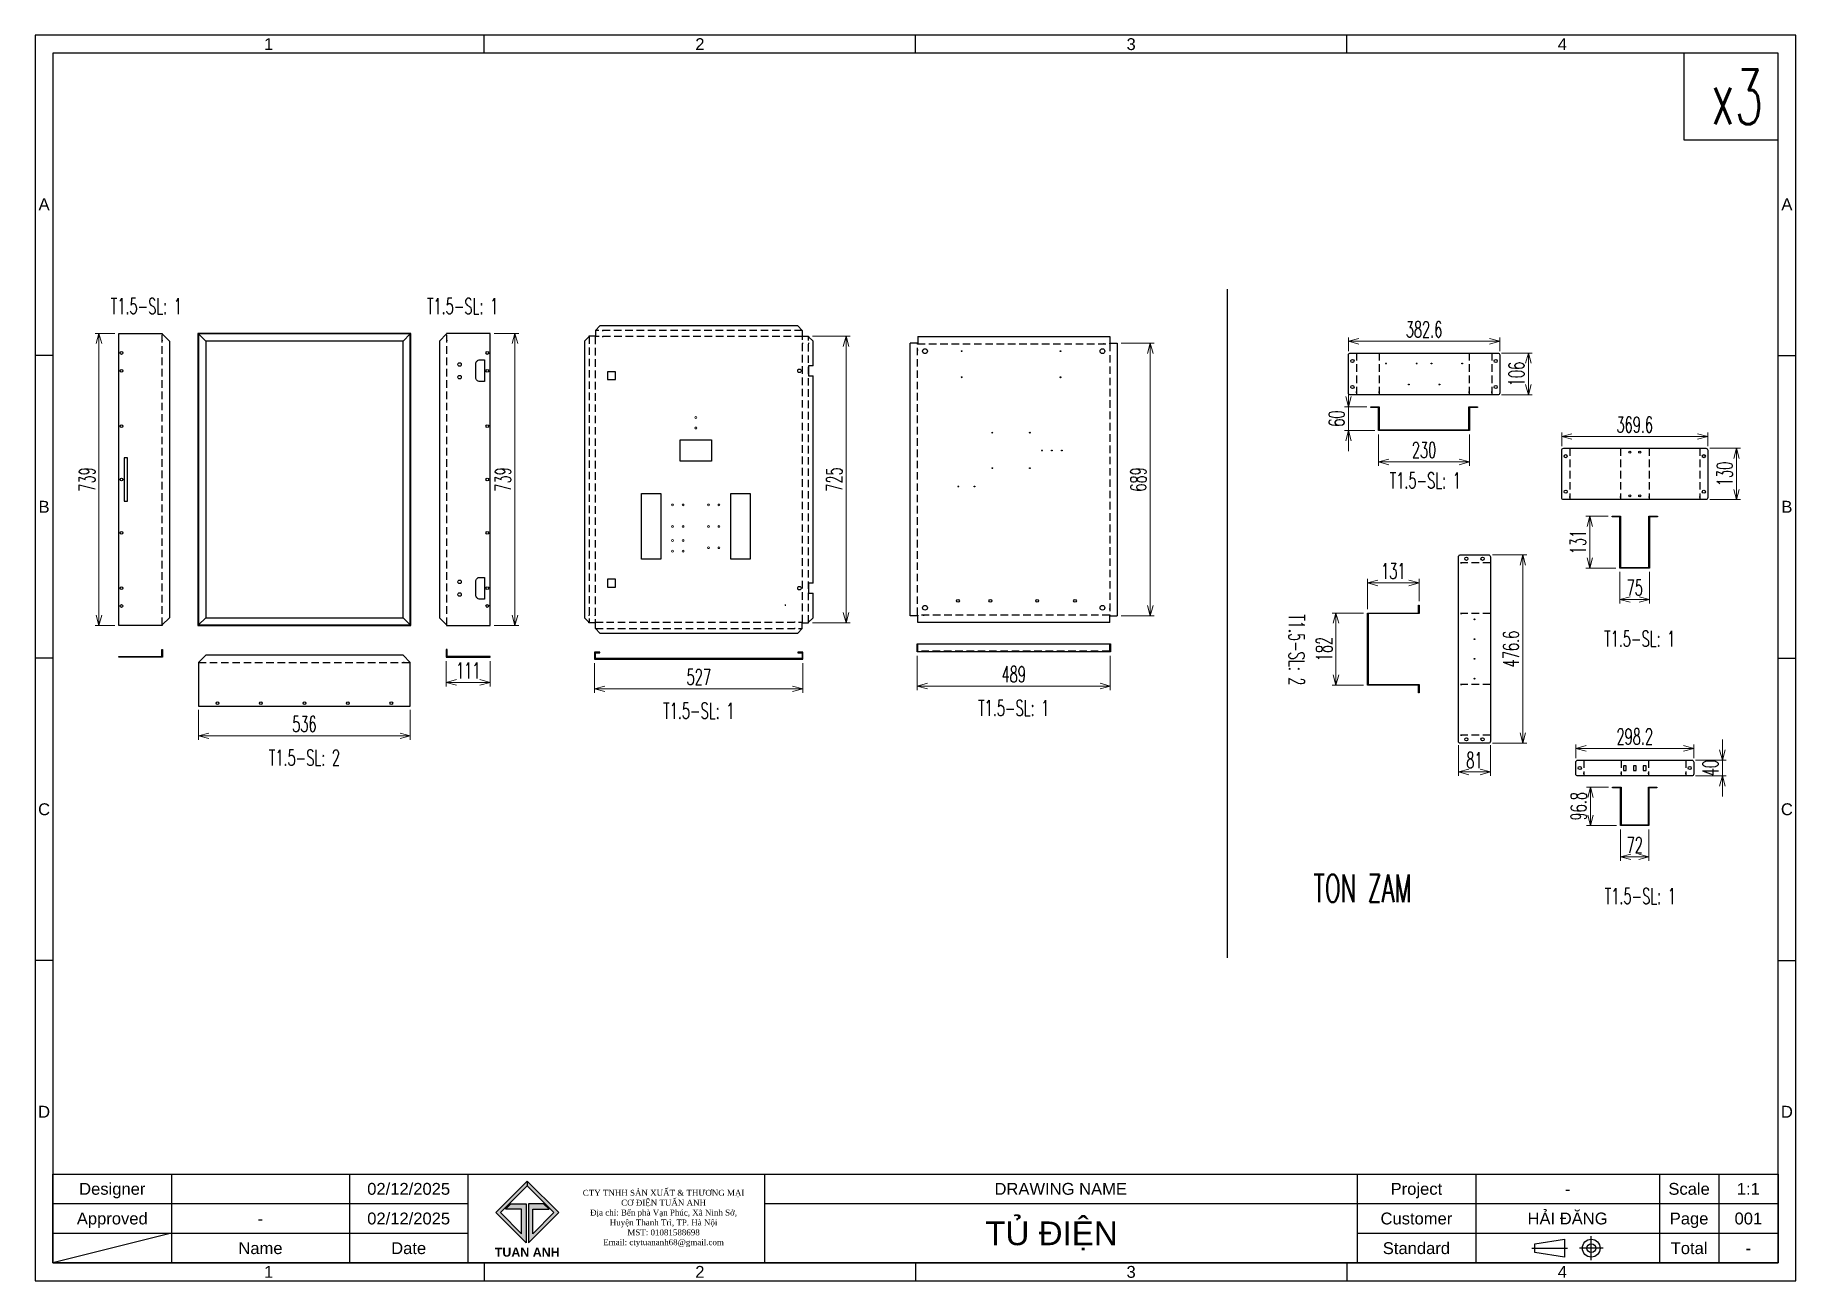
# Model space of a CAD drawing. Header units: millimetres. Extents: x 123558 to 149079, y -1073 to 14418.
# Drawn here: x 137814 to 142269, y 2077 to 5227 of the extents above; entities that cross this region are included whole.
import ezdxf
from ezdxf.enums import TextEntityAlignment as Align

# ---------------------------------------------------------------- set-up
doc = ezdxf.new("R2010")
doc.units = ezdxf.units.MM
doc.header["$LTSCALE"] = 3
doc.linetypes.add('HIDDEN', pattern=[9.525, 6.35, -3.175])
for name, color, linetype in [('@.HIDDEN', 8, 'HIDDEN'), ('@.TEXT', 7, 'Continuous'), ('@.VISIBLE', 7, 'Continuous'), ('dim', 7, 'Continuous')]:
    doc.layers.add(name, color=color, linetype=linetype)
doc.styles.add('Ann_w01', font='romans.shx', dxfattribs={"width": 0.6, "bigfont": 'chineset.shx'})
doc.styles.add('Arial', font='arial.ttf')
doc.dimstyles.new('Dim 01_SC20', dxfattribs={"dimscale": 20, "dimtxt": 2, "dimasz": 1.3, "dimexe": 0.5, "dimexo": 0.5, "dimgap": 0.5, "dimtad": 1, "dimdec": 1, "dimzin": 12, "dimdsep": 46, "dimtxsty": 'Ann_w01', "dimblk": 'OPEN30', "dimcen": 1.5, "dimclrd": 6, "dimclre": 6, "dimclrt": 3, "dimadec": 1, "dimazin": 3, "dimtm": 1e-09, "dimtfac": 1, "dimtdec": 1, "dimtix": 1, "dimtmove": 0, "dimatfit": 3, "dimldrblk": 'OPEN30', "dimfxl": 1, "dimtolj": 1, "dimlwd": 20, "dimlwe": 20, "dimarcsym": 0})

msp = doc.modelspace()

# ---------------------------------------------------------------- texts
at = {"layer": '@.VISIBLE', "color": 1, "style": 'Ann_w01', "width": 0.6}
for s, height, p in [('x3', 138.757, (142120.53, 5071.04)), ('T1.5-SL: 1', 40, (138095.63, 4541.71)), ('T1.5-SL: 1', 40, (138895.74, 4541.71)), ('T1.5-SL: 1', 40, (141331.91, 4100.77)), ('T1.5-SL: 1', 40, (141874.51, 3700.57)), ('T1.5-SL: 1', 40, (139493.59, 3518.46)), ('T1.5-SL: 1', 40, (140290.53, 3525.57)), ('T1.5-SL: 2', 40, (138495.69, 3399.71)), ('TON ZAM', 70, (141173.32, 3069.73)), ('T1.5-SL: 1', 40, (141876.01, 3049.6))]:
    msp.add_text(s, height=height, dxfattribs=at).set_placement(p, align=Align.MIDDLE_CENTER)
msp.add_text('T1.5-SL: 2', height=40, rotation=270, dxfattribs=at).set_placement((141006.69, 3672.32), align=Align.MIDDLE_CENTER)

# ---------------------------------------------------------------- blocks, each defined once
blk = doc.blocks.new('_Open30')
at = {"color": 0, "linetype": 'ByBlock', "lineweight": -2}
for p, q in [((-1, 0.27), (0, 0)), ((0, 0), (-1, -0.27)), ((0, 0), (-1, 0))]:
    blk.add_line(p, q, dxfattribs=at)
blk = doc.blocks.new('*D149')
at = {"layer": 'Defpoints', "color": 0, "transparency": 16777216}
for p in [(138854.5, 3653.8), (138965.5, 3653.8), (138965.5, 3590.2)]:
    blk.add_point(p, dxfattribs=at)
at = {"layer": 'dim', "color": 6, "lineweight": 20, "transparency": 16777216}
for p, q in [((138854.5, 3643.8), (138854.5, 3580.2)), ((138965.5, 3643.8), (138965.5, 3580.2)), ((138880.5, 3590.2), (138939.5, 3590.2))]:
    blk.add_line(p, q, dxfattribs=at)
at = {"layer": 'dim', "color": 6, "lineweight": 20, "transparency": 16777216, "xscale": 26, "yscale": 26, "zscale": 26, "rotation": 180}
blk.add_blockref('_Open30', (138854.5, 3590.2), dxfattribs=at)
at = {"layer": 'dim', "color": 6, "lineweight": 20, "transparency": 16777216, "xscale": 26, "yscale": 26, "zscale": 26}
blk.add_blockref('_Open30', (138965.5, 3590.2), dxfattribs=at)
at = {"layer": 'dim', "color": 3, "transparency": 16777216, "insert": (138910, 3620.2), "char_height": 40, "attachment_point": 5, "style": 'Ann_w01'}
blk.add_mtext('\\A1;111', dxfattribs=at)
blk = doc.blocks.new('*D150')
at = {"layer": 'Defpoints', "color": 0, "transparency": 16777216}
for p in [(137975.8, 4472.9), (138025.8, 4472.9), (138025.8, 3733.9)]:
    blk.add_point(p, dxfattribs=at)
at = {"layer": 'dim', "color": 6, "lineweight": 20, "transparency": 16777216}
for p, q in [((138015.8, 4472.9), (137965.8, 4472.9)), ((137975.8, 3759.9), (137975.8, 4446.9)), ((138015.8, 3733.9), (137965.8, 3733.9))]:
    blk.add_line(p, q, dxfattribs=at)
at = {"layer": 'dim', "color": 6, "lineweight": 20, "transparency": 16777216, "xscale": 26, "yscale": 26, "zscale": 26}
for p, rotation in [((137975.8, 4472.9), 90), ((137975.8, 3733.9), 270)]:
    blk.add_blockref('_Open30', p, dxfattribs=dict(at, rotation=rotation))
at = {"layer": 'dim', "color": 3, "transparency": 16777216, "insert": (137945.8, 4103.4), "char_height": 40, "attachment_point": 5, "rotation": 90, "style": 'Ann_w01'}
blk.add_mtext('\\A1;739', dxfattribs=at)
blk = doc.blocks.new('*D151')
at = {"layer": 'Defpoints', "color": 0, "transparency": 16777216}
for p in [(138965.5, 4472.9), (139028.3, 4472.9), (138965.5, 3733.9)]:
    blk.add_point(p, dxfattribs=at)
at = {"layer": 'dim', "color": 6, "lineweight": 20, "transparency": 16777216}
for p, q in [((138975.5, 4472.9), (139038.3, 4472.9)), ((139028.3, 3759.9), (139028.3, 4446.9)), ((138975.5, 3733.9), (139038.3, 3733.9))]:
    blk.add_line(p, q, dxfattribs=at)
at = {"layer": 'dim', "color": 6, "lineweight": 20, "transparency": 16777216, "xscale": 26, "yscale": 26, "zscale": 26}
for p, rotation in [((139028.3, 4472.9), 90), ((139028.3, 3733.9), 270)]:
    blk.add_blockref('_Open30', p, dxfattribs=dict(at, rotation=rotation))
at = {"layer": 'dim', "color": 3, "transparency": 16777216, "insert": (138998.3, 4103.4), "char_height": 40, "attachment_point": 5, "rotation": 90, "style": 'Ann_w01'}
blk.add_mtext('\\A1;739', dxfattribs=at)
blk = doc.blocks.new('*D152')
at = {"layer": 'Defpoints', "color": 0, "transparency": 16777216}
for p in [(138227.7, 3530.4), (138763.7, 3530.4), (138227.7, 3455)]:
    blk.add_point(p, dxfattribs=at)
at = {"layer": 'dim', "color": 6, "lineweight": 20, "transparency": 16777216}
for p, q in [((138227.7, 3520.4), (138227.7, 3445)), ((138763.7, 3520.4), (138763.7, 3445)), ((138737.7, 3455), (138253.7, 3455))]:
    blk.add_line(p, q, dxfattribs=at)
at = {"layer": 'dim', "color": 6, "lineweight": 20, "transparency": 16777216, "xscale": 26, "yscale": 26, "zscale": 26, "rotation": 180}
blk.add_blockref('_Open30', (138227.7, 3455), dxfattribs=at)
at = {"layer": 'dim', "color": 6, "lineweight": 20, "transparency": 16777216, "xscale": 26, "yscale": 26, "zscale": 26}
blk.add_blockref('_Open30', (138763.7, 3455), dxfattribs=at)
at = {"layer": 'dim', "color": 3, "transparency": 16777216, "insert": (138495.7, 3485), "char_height": 40, "attachment_point": 5, "style": 'Ann_w01'}
blk.add_mtext('\\A1;536', dxfattribs=at)
blk = doc.blocks.new('*D153')
at = {"layer": '@.VISIBLE', "color": 6, "lineweight": 20, "transparency": 16777216}
for p, q in [((139230.1, 3638.9), (139230.1, 3563.8)), ((139757.1, 3638.9), (139757.1, 3563.8)), ((139256.1, 3573.8), (139731.1, 3573.8))]:
    blk.add_line(p, q, dxfattribs=at)
at = {"layer": 'Defpoints', "color": 0, "transparency": 16777216}
for p in [(139230.1, 3648.9), (139757.1, 3648.9), (139757.1, 3573.8)]:
    blk.add_point(p, dxfattribs=at)
at = {"layer": '@.VISIBLE', "color": 6, "lineweight": 20, "transparency": 16777216, "xscale": 26, "yscale": 26, "zscale": 26, "rotation": 180}
blk.add_blockref('_Open30', (139230.1, 3573.8), dxfattribs=at)
at = {"layer": '@.VISIBLE', "color": 6, "lineweight": 20, "transparency": 16777216, "xscale": 26, "yscale": 26, "zscale": 26}
blk.add_blockref('_Open30', (139757.1, 3573.8), dxfattribs=at)
at = {"layer": '@.VISIBLE', "color": 3, "transparency": 16777216, "insert": (139493.6, 3603.8), "char_height": 40, "attachment_point": 5, "style": 'Ann_w01'}
blk.add_mtext('\\A1;527', dxfattribs=at)
blk = doc.blocks.new('*D161')
at = {"layer": 'Defpoints', "color": 0, "transparency": 16777216}
for p in [(139771.4, 4465.9), (139866.4, 4465.9), (139771.4, 3740.9)]:
    blk.add_point(p, dxfattribs=at)
at = {"layer": 'dim', "color": 6, "lineweight": 20, "transparency": 16777216}
for p, q in [((139781.4, 4465.9), (139876.4, 4465.9)), ((139866.4, 3766.9), (139866.4, 4439.9)), ((139781.4, 3740.9), (139876.4, 3740.9))]:
    blk.add_line(p, q, dxfattribs=at)
at = {"layer": 'dim', "color": 6, "lineweight": 20, "transparency": 16777216, "xscale": 26, "yscale": 26, "zscale": 26}
for p, rotation in [((139866.4, 4465.9), 90), ((139866.4, 3740.9), 270)]:
    blk.add_blockref('_Open30', p, dxfattribs=dict(at, rotation=rotation))
at = {"layer": 'dim', "color": 3, "transparency": 16777216, "insert": (139836.4, 4103.4), "char_height": 40, "attachment_point": 5, "rotation": 90, "style": 'Ann_w01'}
blk.add_mtext('\\A1;725', dxfattribs=at)
blk = doc.blocks.new('*D162')
at = {"layer": 'Defpoints', "color": 0, "transparency": 16777216}
for p in [(140046, 3667.5), (140535, 3667.5), (140535, 3580.9)]:
    blk.add_point(p, dxfattribs=at)
at = {"layer": 'dim', "color": 6, "lineweight": 20, "transparency": 16777216}
for p, q in [((140046, 3657.5), (140046, 3570.9)), ((140535, 3657.5), (140535, 3570.9)), ((140072, 3580.9), (140509, 3580.9))]:
    blk.add_line(p, q, dxfattribs=at)
at = {"layer": 'dim', "color": 6, "lineweight": 20, "transparency": 16777216, "xscale": 26, "yscale": 26, "zscale": 26, "rotation": 180}
blk.add_blockref('_Open30', (140046, 3580.9), dxfattribs=at)
at = {"layer": 'dim', "color": 6, "lineweight": 20, "transparency": 16777216, "xscale": 26, "yscale": 26, "zscale": 26}
blk.add_blockref('_Open30', (140535, 3580.9), dxfattribs=at)
at = {"layer": 'dim', "color": 3, "transparency": 16777216, "insert": (140290.5, 3610.9), "char_height": 40, "attachment_point": 5, "style": 'Ann_w01'}
blk.add_mtext('\\A1;489', dxfattribs=at)
blk = doc.blocks.new('*D163')
at = {"layer": 'Defpoints', "color": 0, "transparency": 16777216}
for p in [(140552.4, 4447.9), (140636, 4447.9), (140552.4, 3758.9)]:
    blk.add_point(p, dxfattribs=at)
at = {"layer": 'dim', "color": 6, "lineweight": 20, "transparency": 16777216}
for p, q in [((140562.4, 4447.9), (140646, 4447.9)), ((140636, 3784.9), (140636, 4421.9)), ((140562.4, 3758.9), (140646, 3758.9))]:
    blk.add_line(p, q, dxfattribs=at)
at = {"layer": 'dim', "color": 6, "lineweight": 20, "transparency": 16777216, "xscale": 26, "yscale": 26, "zscale": 26}
for p, rotation in [((140636, 4447.9), 90), ((140636, 3758.9), 270)]:
    blk.add_blockref('_Open30', p, dxfattribs=dict(at, rotation=rotation))
at = {"layer": 'dim', "color": 3, "transparency": 16777216, "insert": (140606, 4103.4), "char_height": 40, "attachment_point": 5, "rotation": 90, "style": 'Ann_w01'}
blk.add_mtext('\\A1;689', dxfattribs=at)
blk = doc.blocks.new('*U315')
blk.add_circle((0, 0), 1)
blk = doc.blocks.new('*U316')
at = {"color": 0, "linetype": 'ByBlock', "lineweight": -2}
for p in [(0, 0), (25, 0), (50, 0)]:
    blk.add_blockref('*U315', p, dxfattribs=at)
blk = doc.blocks.new('*U317')
blk.add_circle((0, 0), 1)
blk = doc.blocks.new('*U318')
at = {"color": 0, "linetype": 'ByBlock', "lineweight": -2}
for p in [(0, 0), (50, 0), (100, 0), (150, 0)]:
    blk.add_blockref('*U317', p, dxfattribs=at)
blk = doc.blocks.new('*D319')
at = {"layer": 'Defpoints', "color": 0, "transparency": 16777216}
for p in [(141213.9, 4227.3), (141443.9, 4227.3), (141443.9, 4147.7)]:
    blk.add_point(p, dxfattribs=at)
at = {"layer": 'dim', "color": 6, "lineweight": 20, "transparency": 16777216}
for p, q in [((141213.9, 4217.3), (141213.9, 4137.7)), ((141443.9, 4217.3), (141443.9, 4137.7)), ((141239.9, 4147.7), (141417.9, 4147.7))]:
    blk.add_line(p, q, dxfattribs=at)
at = {"layer": 'dim', "color": 6, "lineweight": 20, "transparency": 16777216, "xscale": 26, "yscale": 26, "zscale": 26, "rotation": 180}
blk.add_blockref('_Open30', (141213.9, 4147.7), dxfattribs=at)
at = {"layer": 'dim', "color": 6, "lineweight": 20, "transparency": 16777216, "xscale": 26, "yscale": 26, "zscale": 26}
blk.add_blockref('_Open30', (141443.9, 4147.7), dxfattribs=at)
at = {"layer": 'dim', "color": 3, "transparency": 16777216, "insert": (141328.9, 4177.7), "char_height": 40, "attachment_point": 5, "style": 'Ann_w01'}
blk.add_mtext('\\A1;230', dxfattribs=at)
blk = doc.blocks.new('*D320')
at = {"layer": 'Defpoints', "color": 0, "transparency": 16777216}
for p in [(141193.9, 4287.3), (141137.8, 4227.3), (141213.9, 4227.3)]:
    blk.add_point(p, dxfattribs=at)
at = {"layer": 'dim', "color": 6, "lineweight": 20, "transparency": 16777216}
for p, q in [((141137.8, 4313.3), (141137.8, 4339.3)), ((141183.9, 4287.3), (141127.8, 4287.3)), ((141137.8, 4287.3), (141137.8, 4227.3)), ((141203.9, 4227.3), (141127.8, 4227.3)), ((141137.8, 4201.3), (141137.8, 4175.3))]:
    blk.add_line(p, q, dxfattribs=at)
at = {"layer": 'dim', "color": 6, "lineweight": 20, "transparency": 16777216, "xscale": 26, "yscale": 26, "zscale": 26}
for p, rotation in [((141137.8, 4287.3), 270), ((141137.8, 4227.3), 90)]:
    blk.add_blockref('_Open30', p, dxfattribs=dict(at, rotation=rotation))
at = {"layer": 'dim', "color": 3, "transparency": 16777216, "insert": (141107.8, 4257.3), "char_height": 40, "attachment_point": 5, "rotation": 90, "style": 'Ann_w01'}
blk.add_mtext('\\A1;60', dxfattribs=at)
blk = doc.blocks.new('*D321')
at = {"layer": 'Defpoints', "color": 0, "transparency": 16777216}
for p in [(141515.2, 4423.2), (141592.8, 4423.2), (141515.2, 4317.2)]:
    blk.add_point(p, dxfattribs=at)
at = {"layer": 'dim', "color": 6, "lineweight": 20, "transparency": 16777216}
for p, q in [((141525.2, 4423.2), (141602.8, 4423.2)), ((141592.8, 4343.2), (141592.8, 4397.2)), ((141525.2, 4317.2), (141602.8, 4317.2))]:
    blk.add_line(p, q, dxfattribs=at)
at = {"layer": 'dim', "color": 6, "lineweight": 20, "transparency": 16777216, "xscale": 26, "yscale": 26, "zscale": 26}
for p, rotation in [((141592.8, 4423.2), 90), ((141592.8, 4317.2), 270)]:
    blk.add_blockref('_Open30', p, dxfattribs=dict(at, rotation=rotation))
at = {"layer": 'dim', "color": 3, "transparency": 16777216, "insert": (141562.8, 4370.2), "char_height": 40, "attachment_point": 5, "rotation": 90, "style": 'Ann_w01'}
blk.add_mtext('\\A1;106', dxfattribs=at)
blk = doc.blocks.new('*D322')
at = {"layer": 'Defpoints', "color": 0, "transparency": 16777216}
for p in [(141137.6, 4452.8), (141137.6, 4418.2), (141520.2, 4418.2)]:
    blk.add_point(p, dxfattribs=at)
at = {"layer": 'dim', "color": 6, "lineweight": 20, "transparency": 16777216}
for p, q in [((141137.6, 4428.2), (141137.6, 4462.8)), ((141520.2, 4428.2), (141520.2, 4462.8)), ((141494.2, 4452.8), (141163.6, 4452.8))]:
    blk.add_line(p, q, dxfattribs=at)
at = {"layer": 'dim', "color": 6, "lineweight": 20, "transparency": 16777216, "xscale": 26, "yscale": 26, "zscale": 26, "rotation": 180}
blk.add_blockref('_Open30', (141137.6, 4452.8), dxfattribs=at)
at = {"layer": 'dim', "color": 6, "lineweight": 20, "transparency": 16777216, "xscale": 26, "yscale": 26, "zscale": 26}
blk.add_blockref('_Open30', (141520.2, 4452.8), dxfattribs=at)
at = {"layer": 'dim', "color": 3, "transparency": 16777216, "insert": (141328.9, 4482.8), "char_height": 40, "attachment_point": 5, "style": 'Ann_w01'}
blk.add_mtext('\\A1;382.6', dxfattribs=at)
blk = doc.blocks.new('*D323')
at = {"layer": 'Defpoints', "color": 0, "transparency": 16777216}
for p in [(141824.5, 3879.4), (141899.5, 3879.4), (141899.5, 3799.9)]:
    blk.add_point(p, dxfattribs=at)
at = {"layer": 'dim', "color": 6, "lineweight": 20, "transparency": 16777216}
for p, q in [((141824.5, 3869.4), (141824.5, 3789.9)), ((141899.5, 3869.4), (141899.5, 3789.9)), ((141850.5, 3799.9), (141873.5, 3799.9))]:
    blk.add_line(p, q, dxfattribs=at)
at = {"layer": 'dim', "color": 6, "lineweight": 20, "transparency": 16777216, "xscale": 26, "yscale": 26, "zscale": 26, "rotation": 180}
blk.add_blockref('_Open30', (141824.5, 3799.9), dxfattribs=at)
at = {"layer": 'dim', "color": 6, "lineweight": 20, "transparency": 16777216, "xscale": 26, "yscale": 26, "zscale": 26}
blk.add_blockref('_Open30', (141899.5, 3799.9), dxfattribs=at)
at = {"layer": 'dim', "color": 3, "transparency": 16777216, "insert": (141862, 3829.9), "char_height": 40, "attachment_point": 5, "style": 'Ann_w01'}
blk.add_mtext('\\A1;75', dxfattribs=at)
blk = doc.blocks.new('*D324')
at = {"layer": 'Defpoints', "color": 0, "transparency": 16777216}
for p in [(141804.5, 4010.4), (141748.4, 3879.4), (141824.5, 3879.4)]:
    blk.add_point(p, dxfattribs=at)
at = {"layer": 'dim', "color": 6, "lineweight": 20, "transparency": 16777216}
for p, q in [((141794.5, 4010.4), (141738.4, 4010.4)), ((141748.4, 3984.4), (141748.4, 3905.4)), ((141814.5, 3879.4), (141738.4, 3879.4))]:
    blk.add_line(p, q, dxfattribs=at)
at = {"layer": 'dim', "color": 6, "lineweight": 20, "transparency": 16777216, "xscale": 26, "yscale": 26, "zscale": 26}
for p, rotation in [((141748.4, 4010.4), 90), ((141748.4, 3879.4), 270)]:
    blk.add_blockref('_Open30', p, dxfattribs=dict(at, rotation=rotation))
at = {"layer": 'dim', "color": 3, "transparency": 16777216, "insert": (141718.4, 3944.9), "char_height": 40, "attachment_point": 5, "rotation": 90, "style": 'Ann_w01'}
blk.add_mtext('\\A1;131', dxfattribs=at)
blk = doc.blocks.new('*D325')
at = {"layer": 'Defpoints', "color": 0, "transparency": 16777216}
for p in [(142041.8, 4182.4), (142119.4, 4182.4), (142041.8, 4052.4)]:
    blk.add_point(p, dxfattribs=at)
at = {"layer": 'dim', "color": 6, "lineweight": 20, "transparency": 16777216}
for p, q in [((142051.8, 4182.4), (142129.4, 4182.4)), ((142119.4, 4078.4), (142119.4, 4156.4)), ((142051.8, 4052.4), (142129.4, 4052.4))]:
    blk.add_line(p, q, dxfattribs=at)
at = {"layer": 'dim', "color": 6, "lineweight": 20, "transparency": 16777216, "xscale": 26, "yscale": 26, "zscale": 26}
for p, rotation in [((142119.4, 4182.4), 90), ((142119.4, 4052.4), 270)]:
    blk.add_blockref('_Open30', p, dxfattribs=dict(at, rotation=rotation))
at = {"layer": 'dim', "color": 3, "transparency": 16777216, "insert": (142089.4, 4117.4), "char_height": 40, "attachment_point": 5, "rotation": 90, "style": 'Ann_w01'}
blk.add_mtext('\\A1;130', dxfattribs=at)
blk = doc.blocks.new('*D326')
at = {"layer": 'Defpoints', "color": 0, "transparency": 16777216}
for p in [(141677.2, 4212), (141677.2, 4177.4), (142046.8, 4177.4)]:
    blk.add_point(p, dxfattribs=at)
at = {"layer": 'dim', "color": 6, "lineweight": 20, "transparency": 16777216}
for p, q in [((141677.2, 4187.4), (141677.2, 4222)), ((142020.8, 4212), (141703.2, 4212)), ((142046.8, 4187.4), (142046.8, 4222))]:
    blk.add_line(p, q, dxfattribs=at)
at = {"layer": 'dim', "color": 6, "lineweight": 20, "transparency": 16777216, "xscale": 26, "yscale": 26, "zscale": 26, "rotation": 180}
blk.add_blockref('_Open30', (141677.2, 4212), dxfattribs=at)
at = {"layer": 'dim', "color": 6, "lineweight": 20, "transparency": 16777216, "xscale": 26, "yscale": 26, "zscale": 26}
blk.add_blockref('_Open30', (142046.8, 4212), dxfattribs=at)
at = {"layer": 'dim', "color": 3, "transparency": 16777216, "insert": (141862, 4242), "char_height": 40, "attachment_point": 5, "style": 'Ann_w01'}
blk.add_mtext('\\A1;369.6', dxfattribs=at)
blk = doc.blocks.new('*D327')
at = {"layer": 'Defpoints', "color": 0, "transparency": 16777216}
for p in [(141185.6, 3765.6), (141106, 3583.6), (141185.6, 3583.6)]:
    blk.add_point(p, dxfattribs=at)
at = {"layer": 'dim', "color": 6, "lineweight": 20, "transparency": 16777216}
for p, q in [((141175.6, 3765.6), (141096, 3765.6)), ((141106, 3739.6), (141106, 3609.6)), ((141175.6, 3583.6), (141096, 3583.6))]:
    blk.add_line(p, q, dxfattribs=at)
at = {"layer": 'dim', "color": 6, "lineweight": 20, "transparency": 16777216, "xscale": 26, "yscale": 26, "zscale": 26}
for p, rotation in [((141106, 3765.6), 90), ((141106, 3583.6), 270)]:
    blk.add_blockref('_Open30', p, dxfattribs=dict(at, rotation=rotation))
at = {"layer": 'dim', "color": 3, "transparency": 16777216, "insert": (141076, 3674.6), "char_height": 40, "attachment_point": 5, "rotation": 90, "style": 'Ann_w01'}
blk.add_mtext('\\A1;182', dxfattribs=at)
blk = doc.blocks.new('*D328')
at = {"layer": 'Defpoints', "color": 0, "transparency": 16777216}
for p in [(141185.6, 3841.7), (141185.6, 3765.6), (141316.6, 3785.6)]:
    blk.add_point(p, dxfattribs=at)
at = {"layer": 'dim', "color": 6, "lineweight": 20, "transparency": 16777216}
for p, q in [((141185.6, 3775.6), (141185.6, 3851.7)), ((141290.6, 3841.7), (141211.6, 3841.7)), ((141316.6, 3795.6), (141316.6, 3851.7))]:
    blk.add_line(p, q, dxfattribs=at)
at = {"layer": 'dim', "color": 6, "lineweight": 20, "transparency": 16777216, "xscale": 26, "yscale": 26, "zscale": 26, "rotation": 180}
blk.add_blockref('_Open30', (141185.6, 3841.7), dxfattribs=at)
at = {"layer": 'dim', "color": 6, "lineweight": 20, "transparency": 16777216, "xscale": 26, "yscale": 26, "zscale": 26}
blk.add_blockref('_Open30', (141316.6, 3841.7), dxfattribs=at)
at = {"layer": 'dim', "color": 3, "transparency": 16777216, "insert": (141251.1, 3871.7), "char_height": 40, "attachment_point": 5, "style": 'Ann_w01'}
blk.add_mtext('\\A1;131', dxfattribs=at)
blk = doc.blocks.new('*D329')
at = {"layer": 'Defpoints', "color": 0, "transparency": 16777216}
for p in [(141415.9, 3441.3), (141496.9, 3441.3), (141496.9, 3363.7)]:
    blk.add_point(p, dxfattribs=at)
at = {"layer": 'dim', "color": 6, "lineweight": 20, "transparency": 16777216}
for p, q in [((141415.9, 3431.3), (141415.9, 3353.7)), ((141496.9, 3431.3), (141496.9, 3353.7)), ((141441.9, 3363.7), (141470.9, 3363.7))]:
    blk.add_line(p, q, dxfattribs=at)
at = {"layer": 'dim', "color": 6, "lineweight": 20, "transparency": 16777216, "xscale": 26, "yscale": 26, "zscale": 26, "rotation": 180}
blk.add_blockref('_Open30', (141415.9, 3363.7), dxfattribs=at)
at = {"layer": 'dim', "color": 6, "lineweight": 20, "transparency": 16777216, "xscale": 26, "yscale": 26, "zscale": 26}
blk.add_blockref('_Open30', (141496.9, 3363.7), dxfattribs=at)
at = {"layer": 'dim', "color": 3, "transparency": 16777216, "insert": (141456.4, 3393.7), "char_height": 40, "attachment_point": 5, "style": 'Ann_w01'}
blk.add_mtext('\\A1;81', dxfattribs=at)
blk = doc.blocks.new('*D330')
at = {"layer": 'Defpoints', "color": 0, "transparency": 16777216}
for p in [(141491.9, 3912.9), (141578.9, 3912.9), (141491.9, 3436.3)]:
    blk.add_point(p, dxfattribs=at)
at = {"layer": 'dim', "color": 6, "lineweight": 20, "transparency": 16777216}
for p, q in [((141501.9, 3912.9), (141588.9, 3912.9)), ((141578.9, 3462.3), (141578.9, 3886.9)), ((141501.9, 3436.3), (141588.9, 3436.3))]:
    blk.add_line(p, q, dxfattribs=at)
at = {"layer": 'dim', "color": 6, "lineweight": 20, "transparency": 16777216, "xscale": 26, "yscale": 26, "zscale": 26}
for p, rotation in [((141578.9, 3912.9), 90), ((141578.9, 3436.3), 270)]:
    blk.add_blockref('_Open30', p, dxfattribs=dict(at, rotation=rotation))
at = {"layer": 'dim', "color": 3, "transparency": 16777216, "insert": (141548.9, 3674.6), "char_height": 40, "attachment_point": 5, "rotation": 90, "style": 'Ann_w01'}
blk.add_mtext('\\A1;476.6', dxfattribs=at)
blk = doc.blocks.new('*D331')
at = {"layer": 'Defpoints', "color": 0, "transparency": 16777216}
for p in [(141826, 3228.5), (141898, 3228.5), (141898, 3148.9)]:
    blk.add_point(p, dxfattribs=at)
at = {"layer": 'dim', "color": 6, "lineweight": 20, "transparency": 16777216}
for p, q in [((141826, 3218.5), (141826, 3138.9)), ((141898, 3218.5), (141898, 3138.9)), ((141852, 3148.9), (141872, 3148.9))]:
    blk.add_line(p, q, dxfattribs=at)
at = {"layer": 'dim', "color": 6, "lineweight": 20, "transparency": 16777216, "xscale": 26, "yscale": 26, "zscale": 26, "rotation": 180}
blk.add_blockref('_Open30', (141826, 3148.9), dxfattribs=at)
at = {"layer": 'dim', "color": 6, "lineweight": 20, "transparency": 16777216, "xscale": 26, "yscale": 26, "zscale": 26}
blk.add_blockref('_Open30', (141898, 3148.9), dxfattribs=at)
at = {"layer": 'dim', "color": 3, "transparency": 16777216, "insert": (141862, 3178.9), "char_height": 40, "attachment_point": 5, "style": 'Ann_w01'}
blk.add_mtext('\\A1;72', dxfattribs=at)
blk = doc.blocks.new('*D332')
at = {"layer": 'Defpoints', "color": 0, "transparency": 16777216}
for p in [(141806, 3325.3), (141749.9, 3228.5), (141826, 3228.5)]:
    blk.add_point(p, dxfattribs=at)
at = {"layer": 'dim', "color": 6, "lineweight": 20, "transparency": 16777216}
for p, q in [((141796, 3325.3), (141739.9, 3325.3)), ((141749.9, 3299.3), (141749.9, 3254.5)), ((141816, 3228.5), (141739.9, 3228.5))]:
    blk.add_line(p, q, dxfattribs=at)
at = {"layer": 'dim', "color": 6, "lineweight": 20, "transparency": 16777216, "xscale": 26, "yscale": 26, "zscale": 26}
for p, rotation in [((141749.9, 3325.3), 90), ((141749.9, 3228.5), 270)]:
    blk.add_blockref('_Open30', p, dxfattribs=dict(at, rotation=rotation))
at = {"layer": 'dim', "color": 3, "transparency": 16777216, "insert": (141719.9, 3276.9), "char_height": 40, "attachment_point": 5, "rotation": 90, "style": 'Ann_w01'}
blk.add_mtext('\\A1;96.8', dxfattribs=at)
blk = doc.blocks.new('*D333')
at = {"layer": 'Defpoints', "color": 0, "transparency": 16777216}
for p in [(142006.1, 3393.5), (142083.7, 3393.5), (142006.1, 3353.5)]:
    blk.add_point(p, dxfattribs=at)
at = {"layer": 'dim', "color": 6, "lineweight": 20, "transparency": 16777216}
for p, q in [((142083.7, 3419.5), (142083.7, 3445.5)), ((142016.1, 3393.5), (142093.7, 3393.5)), ((142083.7, 3353.5), (142083.7, 3393.5)), ((142016.1, 3353.5), (142093.7, 3353.5)), ((142083.7, 3327.5), (142083.7, 3301.5))]:
    blk.add_line(p, q, dxfattribs=at)
at = {"layer": 'dim', "color": 6, "lineweight": 20, "transparency": 16777216, "xscale": 26, "yscale": 26, "zscale": 26}
for p, rotation in [((142083.7, 3393.5), 270), ((142083.7, 3353.5), 90)]:
    blk.add_blockref('_Open30', p, dxfattribs=dict(at, rotation=rotation))
at = {"layer": 'dim', "color": 3, "transparency": 16777216, "insert": (142053.7, 3373.5), "char_height": 40, "attachment_point": 5, "rotation": 90, "style": 'Ann_w01'}
blk.add_mtext('\\A1;40', dxfattribs=at)
blk = doc.blocks.new('*D334')
at = {"layer": 'Defpoints', "color": 0, "transparency": 16777216}
for p in [(141712.9, 3423.2), (141712.9, 3388.5), (142011.1, 3388.5)]:
    blk.add_point(p, dxfattribs=at)
at = {"layer": 'dim', "color": 6, "lineweight": 20, "transparency": 16777216}
for p, q in [((141712.9, 3398.5), (141712.9, 3433.2)), ((142011.1, 3398.5), (142011.1, 3433.2)), ((141985.1, 3423.2), (141738.9, 3423.2))]:
    blk.add_line(p, q, dxfattribs=at)
at = {"layer": 'dim', "color": 6, "lineweight": 20, "transparency": 16777216, "xscale": 26, "yscale": 26, "zscale": 26, "rotation": 180}
blk.add_blockref('_Open30', (141712.9, 3423.2), dxfattribs=at)
at = {"layer": 'dim', "color": 6, "lineweight": 20, "transparency": 16777216, "xscale": 26, "yscale": 26, "zscale": 26}
blk.add_blockref('_Open30', (142011.1, 3423.2), dxfattribs=at)
at = {"layer": 'dim', "color": 3, "transparency": 16777216, "insert": (141862, 3453.2), "char_height": 40, "attachment_point": 5, "style": 'Ann_w01'}
blk.add_mtext('\\A1;298.2', dxfattribs=at)
blk = doc.blocks.new('Standard ISO')
at = {"color": 6}
for p, q in [((-6, 0), (0, 0)), ((6, 0), (2, 0)), ((4, -2), (4, 2))]:
    blk.add_line(p, q, dxfattribs=at)
blk.add_lwpolyline([(-0.5, 1.5), (-0.5, -1.5), (-5.5, -0.75), (-5.5, 0.75), (-0.5, 1.5)])
for radius in [1.5, 0.75]:
    blk.add_circle((4, 0), radius)
blk = doc.blocks.new('A$C4dbb82d6')
at = {"layer": '@.VISIBLE'}
h = blk.add_hatch(color=30, dxfattribs=at)
h.dxf.hatch_style = 1
h.paths.add_polyline_path([(0.21, 4.97), (3.62, 1.56), (3.62, 5.97), (1.92, 5.97), (1.3, 5.35), (3.12, 5.35), (3.12, 2.59), (0.74, 4.97), (3.75, 7.98), (3.75, 8.51)])
h = blk.add_hatch(color=150, dxfattribs=at)
h.dxf.hatch_style = 1
h.paths.add_polyline_path([(6.76, 4.97), (4.37, 2.59), (4.37, 5.35), (6.2, 5.35), (5.58, 5.97), (3.88, 5.97), (3.88, 1.56), (7.29, 4.97), (3.75, 8.51), (3.75, 7.98)])
at = {"layer": '@.VISIBLE', "color": 30}
blk.add_lwpolyline([(3.62, 5.97), (3.62, 1.56), (0.21, 4.97), (3.75, 8.51), (3.75, 7.98), (0.74, 4.97), (3.12, 2.59), (3.12, 5.35), (1.3, 5.35), (1.92, 5.97)], close=True, dxfattribs=at)
at = {"layer": '@.VISIBLE', "color": 150}
blk.add_lwpolyline([(3.88, 5.97), (3.88, 1.56), (7.29, 4.97), (3.75, 8.51), (3.75, 7.98), (6.76, 4.97), (4.37, 2.59), (4.37, 5.35), (6.2, 5.35), (5.58, 5.97)], close=True, dxfattribs=at)
at = {"layer": '@.VISIBLE', "color": 30, "insert": (3.75, 0.51), "char_height": 1, "attachment_point": 5, "style": 'Ann_w01'}
blk.add_mtext_dynamic_manual_height_columns('{\\fArial|b1|i0|c0|p34;\\W1;TUAN ANH}', width=7.5, gutter_width=49.6, heights=[0], dxfattribs=at)
blk = doc.blocks.new('KHUNG BAN VE (Made by Tung)')
at = {"layer": '@.VISIBLE', "color": 8}
for p, q in [((75.75, 207), (75.75, 210)), ((148.5, 207), (148.5, 210)), ((221.25, 207), (221.25, 210)), ((3, 156), (0, 156)), ((294, 156), (297, 156)), ((3, 105), (0, 105)), ((294, 105), (297, 105)), ((3, 54), (0, 54)), ((294, 54), (297, 54)), ((23, 18), (23, 3)), ((53, 18), (53, 3)), ((73, 18), (73, 3)), ((123, 18), (123, 3)), ((223, 18), (223, 3)), ((243, 18), (243, 3)), ((274, 18), (274, 3)), ((284, 18), (284, 3)), ((3, 13), (73, 13)), ((123, 13), (294, 13)), ((3, 8), (73, 8)), ((23, 8), (3, 3)), ((223, 8), (294, 8)), ((75.75, 3), (75.75, 0)), ((148.5, 3), (148.5, 0)), ((221.25, 3), (221.25, 0))]:
    blk.add_line(p, q, dxfattribs=at)
for points in [[(0, 0), (297, 0), (297, 210), (0, 210)], [(3, 3), (294, 3), (294, 207), (3, 207)], [(3, 18), (294, 18), (294, 3), (3, 3)]]:
    blk.add_lwpolyline(points, close=True, dxfattribs=at)
at = {"xscale": 1.5, "yscale": 1.5, "zscale": 1.5}
blk.add_blockref('A$C4dbb82d6', (77.375, 4.041), dxfattribs=at)
blk.add_blockref('Standard ISO', (258.5, 5.5))
at = {"layer": '@.TEXT', "color": 1, "style": 'Arial'}
for s, p in [('1', (39.375, 208.5)), ('2', (112.125, 208.5)), ('3', (184.875, 208.5)), ('4', (257.625, 208.5)), ('A', (1.5, 181.5)), ('A', (295.5, 181.5)), ('B', (1.5, 130.5)), ('B', (295.5, 130.5)), ('C', (1.5, 79.5)), ('C', (295.5, 79.5)), ('D', (1.5, 28.5)), ('D', (295.5, 28.5)), ('02/12/2025', (63, 15.5)), ('02/12/2025', (63, 10.5)), ('1', (39.375, 1.5)), ('2', (112.125, 1.5)), ('3', (184.875, 1.5)), ('4', (257.625, 1.5))]:
    blk.add_text(s, height=2, dxfattribs=at).set_placement(p, align=Align.MIDDLE_CENTER)
at = {"layer": '@.TEXT', "color": 2, "style": 'Arial'}
for s, p in [('Designer', (13, 15.5)), ('DRAWING NAME', (173, 15.5)), ('Project', (233, 15.5)), ('Scale', (279, 15.5)), ('Approved', (13, 10.5)), ('Customer', (233, 10.5)), ('Page', (279, 10.5)), ('Name', (38, 5.5)), ('Date', (63, 5.5)), ('Standard', (233, 5.5)), ('Total', (279, 5.5))]:
    blk.add_text(s, height=2, dxfattribs=at).set_placement(p, align=Align.MIDDLE_CENTER)
at = {"layer": '@.TEXT', "color": 1, "style": 'Arial'}
for tag, height, p in [('DESIGNER_NAME', 2, (38, 15.5)), ('PROJECT_CODE', 2, (258.5, 15.5)), ('SCALE', 2, (289, 15.5)), ('APPROVED_NAME', 2, (38, 10.5)), ('DRAWING_NAME', 4, (173, 8)), ('CUSTOMER_NAME', 2, (258.5, 10.5)), ('PAGE', 2, (289, 10.5)), ('TOTAL', 2, (289, 5.5))]:
    blk.add_attdef(tag, text='', height=height, dxfattribs=at).set_placement(p, align=Align.MIDDLE_CENTER)
at = {"layer": '@.VISIBLE', "color": 30, "insert": (106, 10.5), "char_height": 1, "attachment_point": 5, "style": 'Ann_w01'}
blk.add_mtext_dynamic_manual_height_columns('{\\fTimes New Roman|b0|i0|c0|p18;\\W1;CTY TNHH SẢN XUẤT & THƯƠNG MẠI CƠ ĐIỆN TUẤN ANH\\PĐịa chỉ: Bến phà Vạn Phúc, Xã Ninh Sở, Huyện Thanh Trì, TP. Hà Nội\\PMST: 01081588698\\PEmail: ctytuananh68@gmail.com}', width=28.70976, gutter_width=99.197, heights=[0], dxfattribs=at)

# ---------------------------------------------------------------- dimensions: what is measured, and where the dimension line sits
at = {"layer": '@.VISIBLE'}
dim = msp.add_linear_dim(base=(139757.09, 3573.75), p1=(139230.09, 3648.88), p2=(139757.09, 3648.88), dimstyle='Dim 01_SC20', dxfattribs=at)
dim.commit()
dim.dimension.update_dxf_attribs({"geometry": '*D153', "text_midpoint": (139493.59, 3603.75)})
at = {"layer": 'dim'}
for base, p1, p2, picture, middle in [((141137.61, 4452.83), (141520.21, 4418.2), (141137.61, 4418.2), '*D322', (141328.91, 4482.83)), ((141677.21, 4212.05), (142046.81, 4177.42), (141677.21, 4177.42), '*D326', (141862.01, 4242.05)), ((141443.91, 4147.73), (141213.91, 4227.25), (141443.91, 4227.25), '*D319', (141328.91, 4177.73)), ((141185.56, 3841.69), (141316.56, 3785.57), (141185.56, 3765.57), '*D328', (141251.06, 3871.69)), ((141899.51, 3799.91), (141824.51, 3879.44), (141899.51, 3879.44), '*D323', (141862.01, 3829.91)), ((138965.54, 3590.16), (138854.54, 3653.78), (138965.54, 3653.78), '*D149', (138910.04, 3620.16)), ((140535.03, 3580.86), (140046.03, 3667.51), (140535.03, 3667.51), '*D162', (140290.53, 3610.86)), ((138227.69, 3455), (138763.69, 3530.45), (138227.69, 3530.45), '*D152', (138495.69, 3485)), ((141712.91, 3423.15), (142011.11, 3388.53), (141712.91, 3388.53), '*D334', (141862.01, 3453.15)), ((141496.88, 3363.66), (141415.88, 3441.27), (141496.88, 3441.27), '*D329', (141456.38, 3393.66)), ((141898.01, 3148.94), (141826.01, 3228.47), (141898.01, 3228.47), '*D331', (141862.01, 3178.94))]:
    dim = msp.add_linear_dim(base=base, p1=p1, p2=p2, dimstyle='Dim 01_SC20', dxfattribs=at)
    dim.commit()
    dim.dimension.update_dxf_attribs({"geometry": picture, "text_midpoint": middle})
for base, p1, p2, angle, picture, middle in [((137975.82, 4472.86), (138025.83, 3733.86), (138025.83, 4472.86), 90, '*D150', (137945.82, 4103.36)), ((139028.26, 4472.86), (138965.54, 3733.86), (138965.54, 4472.86), 90, '*D151', (138998.26, 4103.36)), ((139866.37, 4465.86), (139771.39, 3740.86), (139771.39, 4465.86), 90, '*D161', (139836.37, 4103.36)), ((140636.01, 4447.86), (140552.43, 3758.86), (140552.43, 4447.86), 90, '*D163', (140606.01, 4103.36)), ((141592.82, 4423.2), (141515.21, 4317.2), (141515.21, 4423.2), 90, '*D321', (141562.82, 4370.2)), ((141137.79, 4227.25), (141193.91, 4287.25), (141213.91, 4227.25), 90, '*D320', (141107.79, 4257.25)), ((142119.43, 4182.42), (142041.81, 4052.42), (142041.81, 4182.42), 90, '*D325', (142089.43, 4117.42)), ((141748.39, 3879.44), (141804.51, 4010.44), (141824.51, 3879.44), 90, '*D324', (141718.39, 3944.94)), ((141578.9, 3912.87), (141491.88, 3436.27), (141491.88, 3912.87), 270, '*D330', (141548.9, 3674.57)), ((141106.03, 3583.57), (141185.56, 3765.57), (141185.56, 3583.57), 270, '*D327', (141076.03, 3674.57)), ((142083.73, 3393.53), (142006.11, 3353.53), (142006.11, 3393.53), 90, '*D333', (142053.73, 3373.53)), ((141749.89, 3228.47), (141806.01, 3325.27), (141826.01, 3228.47), 90, '*D332', (141719.89, 3276.87))]:
    dim = msp.add_linear_dim(base=base, p1=p1, p2=p2, angle=angle, dimstyle='Dim 01_SC20', dxfattribs=at)
    dim.commit()
    dim.dimension.update_dxf_attribs({"geometry": picture, "text_midpoint": middle})

# ---------------------------------------------------------------- linework, layer by layer
msp.add_line((140830.47, 4584.4), (140830.47, 2893.98))
for points in [[(142224.5, 5181.89), (141986.59, 5181.89), (141986.59, 4962.63), (142224.5, 4962.63)], [(139446.39, 4203.86), (139525.39, 4203.86), (139525.39, 4149.86), (139446.39, 4149.86)], [(139348.39, 4067.86), (139397.39, 4067.86), (139397.39, 3901.86), (139348.39, 3901.86)], [(139574.39, 4067.86), (139623.39, 4067.86), (139623.39, 3901.86), (139574.39, 3901.86)], [(141833.51, 3367.53), (141840.51, 3367.53), (141840.51, 3379.53), (141833.51, 3379.53)], [(141858.51, 3367.53), (141865.51, 3367.53), (141865.51, 3379.53), (141858.51, 3379.53)], [(141883.51, 3367.53), (141890.51, 3367.53), (141890.51, 3379.53), (141883.51, 3379.53)]]:
    msp.add_lwpolyline(points, close=True)
for centre in [(140158.83, 4427.86), (140408.83, 4427.86), (141232.66, 4396.7), (141310.16, 4396.7), (141347.66, 4396.7), (141425.16, 4396.7), (140158.83, 4361.86), (140408.83, 4361.86), (141290.16, 4343.7), (141367.66, 4343.7), (140236.33, 4221.86), (140331.33, 4221.86), (140236.33, 4131.86), (140331.33, 4131.86), (140150.33, 4085.86), (140191.33, 4085.86)]:
    msp.add_circle(centre, 1)
at = {"linetype": 'ByBlock', "lineweight": 9}
for centre in [(139485.89, 4260.16), (139485.89, 4233.56), (139427.09, 4038.86), (139453.69, 4038.86), (139518.09, 4038.86), (139544.69, 4038.86), (139427.09, 3984.86), (139453.69, 3984.86), (139518.09, 3984.86), (139544.69, 3984.86), (139427.09, 3948.86), (139427.09, 3921.86), (139453.69, 3948.86), (139453.69, 3921.86), (139518.09, 3930.86), (139544.69, 3930.86)]:
    msp.add_circle(centre, 2.4, dxfattribs=at)
at = {"color": 3}
for centre in [(141849.51, 4172.67), (141874.51, 4172.67), (141849.51, 4062.17), (141874.51, 4062.17)]:
    msp.add_circle(centre, 2.55, dxfattribs=at)
at = {"color": 1}
for centre in [(140149.42, 3796.36), (140231.42, 3796.36), (140349.64, 3796.36), (140445.63, 3796.36)]:
    msp.add_circle(centre, 3.5, dxfattribs=at)
at = {"layer": '@.HIDDEN'}
for p, q in [((138135.53, 3735.36), (138135.53, 4471.36)), ((138855.84, 3735.36), (138855.84, 4471.36)), ((141157.81, 4423.2), (141157.81, 4317.2)), ((141215.21, 4423.2), (141215.21, 4317.2)), ((141442.61, 4423.2), (141442.61, 4317.2)), ((141500.01, 4423.2), (141500.01, 4317.2)), ((141697.41, 4182.42), (141697.41, 4052.42)), ((141825.81, 4182.42), (141825.81, 4052.42)), ((141898.21, 4182.42), (141898.21, 4052.42)), ((142026.61, 4182.42), (142026.61, 4052.42)), ((141496.88, 3892.67), (141415.88, 3892.67)), ((141496.88, 3764.27), (141415.88, 3764.27)), ((138227.69, 3640.15), (138763.69, 3640.15)), ((141496.88, 3584.87), (141415.88, 3584.87)), ((141496.88, 3456.47), (141415.88, 3456.47)), ((141733.11, 3393.53), (141733.11, 3353.53)), ((141827.31, 3393.53), (141827.31, 3353.53)), ((141896.71, 3393.53), (141896.71, 3353.53)), ((141990.91, 3393.53), (141990.91, 3353.53))]:
    msp.add_line(p, q, dxfattribs=at)
for points in [[(139215.99, 4465.86), (139215.99, 3740.86)], [(139755.19, 4479.96), (139231.99, 4479.96)], [(139771.19, 3740.86), (139771.19, 4465.86)], [(139231.99, 3726.76), (139755.19, 3726.76)]]:
    msp.add_lwpolyline(points, dxfattribs=at)
for points in [[(139231.39, 3742.16), (139755.79, 3742.16), (139755.79, 4464.56), (139231.39, 4464.56)], [(140047.33, 4446.56), (140533.73, 4446.56), (140533.73, 3760.16), (140047.33, 3760.16)]]:
    msp.add_lwpolyline(points, close=True, dxfattribs=at)
at = {"layer": '@.VISIBLE'}
for p, q in [((138135.53, 4456.12), (138135.53, 4454.12)), ((138855.84, 4456.12), (138855.84, 4454.12)), ((139231.99, 4465.86), (139231.99, 4464.56)), ((139249.52, 4479.96), (139251.52, 4479.96)), ((139249.52, 4464.56), (139251.52, 4464.56)), ((139737.66, 4479.96), (139735.66, 4479.96)), ((139737.66, 4464.56), (139735.66, 4464.56)), ((139755.19, 4465.86), (139755.19, 4464.56)), ((139215.99, 4448.56), (139215.99, 4446.56)), ((139231.39, 4448.56), (139231.39, 4446.56)), ((139755.79, 4448.56), (139755.79, 4446.56)), ((139771.19, 4448.56), (139771.19, 4446.56)), ((140047.33, 4431.81), (140047.33, 4429.81)), ((140047.63, 4446.56), (140047.63, 4447.86)), ((140061.7, 4446.56), (140063.7, 4446.56)), ((140519.36, 4446.56), (140517.36, 4446.56)), ((140533.43, 4446.56), (140533.43, 4447.86)), ((140533.73, 4431.81), (140533.73, 4429.81)), ((139713.09, 3784.86), (139713.09, 3786.86)), ((138135.53, 3750.59), (138135.53, 3752.59)), ((138855.84, 3750.59), (138855.84, 3752.59)), ((139215.99, 3758.15), (139215.99, 3760.15)), ((139231.39, 3758.15), (139231.39, 3760.15)), ((139712.09, 3785.86), (139714.09, 3785.86)), ((139755.79, 3758.15), (139755.79, 3760.15)), ((139771.19, 3758.15), (139771.19, 3760.15)), ((140047.33, 3774.9), (140047.33, 3776.9)), ((140047.63, 3760.16), (140047.63, 3758.86)), ((140061.7, 3760.16), (140063.7, 3760.16)), ((140519.36, 3760.16), (140517.36, 3760.16)), ((140533.43, 3760.16), (140533.43, 3758.86)), ((140533.73, 3774.9), (140533.73, 3776.9)), ((139231.99, 3740.86), (139231.99, 3742.16)), ((139249.52, 3742.16), (139251.52, 3742.16)), ((139249.52, 3726.76), (139251.52, 3726.76)), ((139737.66, 3742.16), (139735.66, 3742.16)), ((139737.66, 3726.76), (139735.66, 3726.76)), ((139755.19, 3740.86), (139755.19, 3742.16)), ((138242.92, 3640.15), (138244.92, 3640.15)), ((138748.45, 3640.15), (138746.45, 3640.15))]:
    msp.add_line(p, q, dxfattribs=at)
at = {"layer": '@.VISIBLE', "color": 1}
for p, q in [((141157.81, 4417.88), (141157.81, 4414.88)), ((141215.21, 4417.88), (141215.21, 4414.88)), ((141442.61, 4417.88), (141442.61, 4414.88)), ((141500.01, 4417.88), (141500.01, 4414.88)), ((141157.81, 4322.52), (141157.81, 4325.52)), ((141215.21, 4322.52), (141215.21, 4325.52)), ((141442.61, 4322.52), (141442.61, 4325.52)), ((141500.01, 4322.52), (141500.01, 4325.52)), ((141697.41, 4177.1), (141697.41, 4174.1)), ((141825.81, 4177.1), (141825.81, 4174.1)), ((141898.21, 4177.1), (141898.21, 4174.1)), ((142026.61, 4177.1), (142026.61, 4174.1)), ((141697.41, 4057.74), (141697.41, 4060.74)), ((141825.81, 4057.74), (141825.81, 4060.74)), ((141898.21, 4057.74), (141898.21, 4060.74)), ((142026.61, 4057.74), (142026.61, 4060.74)), ((141421.2, 3892.67), (141424.2, 3892.67)), ((141491.56, 3892.67), (141488.56, 3892.67)), ((141421.2, 3764.27), (141424.2, 3764.27)), ((141491.56, 3764.27), (141488.56, 3764.27)), ((141421.2, 3584.87), (141424.2, 3584.87)), ((141491.56, 3584.87), (141488.56, 3584.87)), ((141421.2, 3456.47), (141424.2, 3456.47)), ((141491.56, 3456.47), (141488.56, 3456.47)), ((141733.11, 3388.21), (141733.11, 3385.21)), ((141827.31, 3388.21), (141827.31, 3385.21)), ((141896.71, 3388.21), (141896.71, 3385.21)), ((141990.91, 3388.21), (141990.91, 3385.21)), ((141733.11, 3358.85), (141733.11, 3361.85)), ((141827.31, 3358.85), (141827.31, 3361.85)), ((141896.71, 3358.85), (141896.71, 3361.85)), ((141990.91, 3358.85), (141990.91, 3361.85))]:
    msp.add_line(p, q, dxfattribs=at)
at = {"layer": '@.VISIBLE'}
for points in [[(138135.73, 4472.86), (138135.73, 4471.36), (138154.23, 4452.86), (138154.23, 3753.86), (138135.73, 3735.36), (138135.73, 3733.86), (138025.83, 3733.86), (138025.83, 4472.86)], [(138855.64, 4472.86), (138855.64, 4471.36), (138837.14, 4452.86), (138837.14, 3753.86), (138855.64, 3735.36), (138855.64, 3733.86), (138965.54, 3733.86), (138965.54, 4472.86)], [(139262.59, 4355.86), (139282.59, 4355.86), (139282.59, 4375.86), (139262.59, 4375.86)], [(141463.91, 4285.75), (141443.91, 4285.75), (141443.91, 4227.25), (141213.91, 4227.25), (141213.91, 4285.75), (141193.91, 4285.75), (141193.91, 4287.25), (141215.41, 4287.25), (141215.41, 4228.75), (141442.41, 4228.75), (141442.41, 4287.25), (141463.91, 4287.25)], [(138047.83, 4158.36), (138039.83, 4158.36), (138039.83, 4048.36), (138047.83, 4048.36)], [(141919.51, 4008.94), (141899.51, 4008.94), (141899.51, 3879.44), (141824.51, 3879.44), (141824.51, 4008.94), (141804.51, 4008.94), (141804.51, 4010.44), (141826.01, 4010.44), (141826.01, 3880.94), (141898.01, 3880.94), (141898.01, 4010.44), (141919.51, 4010.44)], [(139262.59, 3830.86), (139282.59, 3830.86), (139282.59, 3850.86), (139262.59, 3850.86)], [(141315.06, 3563.57), (141315.06, 3583.57), (141185.56, 3583.57), (141185.56, 3765.57), (141315.06, 3765.57), (141315.06, 3785.57), (141316.56, 3785.57), (141316.56, 3764.07), (141187.06, 3764.07), (141187.06, 3585.07), (141316.56, 3585.07), (141316.56, 3563.57)], [(138763.69, 3640.35), (138763.69, 3640.35), (138745.19, 3658.85), (138246.19, 3658.85), (138227.69, 3640.35), (138227.69, 3640.35), (138227.69, 3530.45), (138763.69, 3530.45)], [(141918.01, 3323.77), (141898.01, 3323.77), (141898.01, 3228.47), (141826.01, 3228.47), (141826.01, 3323.77), (141806.01, 3323.77), (141806.01, 3325.27), (141827.51, 3325.27), (141827.51, 3229.97), (141896.51, 3229.97), (141896.51, 3325.27), (141918.01, 3325.27)]]:
    msp.add_lwpolyline(points, close=True, dxfattribs=at)
at = {"layer": '@.VISIBLE', "color": 6}
for points in [[(138226.19, 3733.86), (138765.19, 3733.86), (138765.19, 4472.86), (138226.19, 4472.86)], [(138227.69, 3735.36), (138763.69, 3735.36), (138763.69, 4471.36), (138227.69, 4471.36)], [(138246.19, 3753.86), (138745.19, 3753.86), (138745.19, 4452.86), (138246.19, 4452.86)], [(138025.83, 3655.78), (138134.83, 3655.78), (138134.83, 3673.78), (138136.83, 3673.78), (138136.83, 3653.78), (138025.83, 3653.78)], [(138965.54, 3655.78), (138856.54, 3655.78), (138856.54, 3673.78), (138854.54, 3673.78), (138854.54, 3653.78), (138965.54, 3653.78)]]:
    msp.add_lwpolyline(points, close=True, dxfattribs=at)
for points in [[(138246.19, 4452.86), (138227.69, 4471.36), (138227.69, 4472.86)], [(138745.19, 4452.86), (138763.69, 4471.36), (138763.69, 4472.86)], [(138246.19, 3753.86), (138227.69, 3735.36), (138227.69, 3733.86)], [(138745.19, 3753.86), (138763.69, 3735.36), (138763.69, 3733.86)]]:
    msp.add_lwpolyline(points, dxfattribs=at)
at = {"layer": '@.VISIBLE'}
for points in [[(139243.09, 4491.66), (139231.99, 4480.56), (139231.99, 4465.86), (139215.79, 4465.86), (139215.79, 4464.36), (139204.29, 4452.86)], [(139744.09, 4491.66), (139243.09, 4491.66)], [(139744.09, 4491.66), (139755.19, 4480.56), (139755.19, 4465.86), (139771.39, 4465.86), (139771.39, 4464.36), (139782.89, 4452.86)], [(140047.63, 4465.26), (140047.63, 4447.86), (140028.63, 4447.86)], [(140047.63, 4465.26), (140533.43, 4465.26)], [(140533.43, 4465.26), (140533.43, 4447.86), (140552.43, 4447.86)], [(139204.29, 4452.86), (139204.29, 3753.86)], [(139782.89, 4390.86), (139782.89, 4452.86)], [(140028.63, 3758.86), (140028.63, 4447.86)], [(140552.43, 4447.86), (140552.43, 3758.86)], [(139782.89, 4390.86), (139771.19, 4390.86), (139771.19, 4365.86), (139782.89, 4365.86)], [(139782.89, 3840.86), (139782.89, 4365.86)], [(139782.89, 3840.86), (139771.19, 3840.86), (139771.19, 3815.86), (139782.89, 3815.86)], [(139782.89, 3753.86), (139782.89, 3815.86)], [(139243.09, 3715.06), (139231.99, 3726.16), (139231.99, 3740.86), (139215.79, 3740.86), (139215.79, 3742.36), (139204.29, 3753.86)], [(139744.09, 3715.06), (139755.19, 3726.16), (139755.19, 3740.86), (139771.39, 3740.86), (139771.39, 3742.36), (139782.89, 3753.86)], [(140047.63, 3741.46), (140047.63, 3758.86), (140028.63, 3758.86)], [(140533.43, 3741.46), (140533.43, 3758.86), (140552.43, 3758.86)], [(139243.09, 3715.06), (139744.09, 3715.06)], [(140533.43, 3741.46), (140047.63, 3741.46)]]:
    msp.add_lwpolyline(points, dxfattribs=at)
for points in [[(141520.21, 4418.2), (141520.21, 4322.2, -0.4142136), (141515.21, 4317.2), (141142.61, 4317.2, -0.4142136), (141137.61, 4322.2), (141137.61, 4418.2, -0.4142136), (141142.61, 4423.2), (141515.21, 4423.2, -0.4142136)], [(138883.34, 4394.36), (138883.34, 4394.36, 0.4142136), (138886.84, 4390.86), (138889.84, 4390.86, 0.4142136), (138893.34, 4394.36), (138893.34, 4394.36, 0.4142136), (138889.84, 4397.86), (138886.84, 4397.86, 0.4142136)], [(138951.54, 4405.86), (138951.54, 4350.86), (138939.54, 4350.86, -0.4142136), (138929.54, 4360.86), (138929.54, 4395.86, -0.4142136), (138939.54, 4405.86)], [(139743.29, 4378.36), (139743.29, 4378.36, 0.4142136), (139746.79, 4374.86), (139749.79, 4374.86, 0.4142136), (139753.29, 4378.36), (139753.29, 4378.36, 0.4142136), (139749.79, 4381.86), (139746.79, 4381.86, 0.4142136)], [(138883.34, 4362.36), (138883.34, 4362.36, 0.4142136), (138886.84, 4358.86), (138889.84, 4358.86, 0.4142136), (138893.34, 4362.36), (138893.34, 4362.36, 0.4142136), (138889.84, 4365.86), (138886.84, 4365.86, 0.4142136)], [(142046.81, 4177.42), (142046.81, 4057.42, -0.4142136), (142041.81, 4052.42), (141682.21, 4052.42, -0.4142136), (141677.21, 4057.42), (141677.21, 4177.42, -0.4142136), (141682.21, 4182.42), (142041.81, 4182.42, -0.4142136)], [(141491.88, 3436.27), (141420.88, 3436.27, -0.4142136), (141415.88, 3441.27), (141415.88, 3907.87, -0.4142136), (141420.88, 3912.87), (141491.88, 3912.87, -0.4142136), (141496.88, 3907.87), (141496.88, 3441.27, -0.4142136)], [(138883.34, 3844.36), (138883.34, 3844.36, 0.4142136), (138886.84, 3840.86), (138889.84, 3840.86, 0.4142136), (138893.34, 3844.36), (138893.34, 3844.36, 0.4142136), (138889.84, 3847.86), (138886.84, 3847.86, 0.4142136)], [(138951.54, 3855.86), (138951.54, 3800.86), (138939.54, 3800.86, -0.4142136), (138929.54, 3810.86), (138929.54, 3845.86, -0.4142136), (138939.54, 3855.86)], [(139743.29, 3828.36), (139743.29, 3828.36, 0.4142136), (139746.79, 3824.86), (139749.79, 3824.86, 0.4142136), (139753.29, 3828.36), (139753.29, 3828.36, 0.4142136), (139749.79, 3831.86), (139746.79, 3831.86, 0.4142136)], [(138883.34, 3812.36), (138883.34, 3812.36, 0.4142136), (138886.84, 3808.86), (138889.84, 3808.86, 0.4142136), (138893.34, 3812.36), (138893.34, 3812.36, 0.4142136), (138889.84, 3815.86), (138886.84, 3815.86, 0.4142136)], [(142011.11, 3388.53), (142011.11, 3358.53, -0.4142136), (142006.11, 3353.53), (141717.91, 3353.53, -0.4142136), (141712.91, 3358.53), (141712.91, 3388.53, -0.4142136), (141717.91, 3393.53), (142006.11, 3393.53, -0.4142136)]]:
    msp.add_lwpolyline(points, format="xyb", close=True, dxfattribs=at)
at = {"layer": '@.VISIBLE', "color": 4}
msp.add_lwpolyline([(139744.11, 3666.88), (139744.09, 3664.88), (139755.09, 3664.88), (139755.09, 3650.88), (139232.09, 3650.88), (139232.09, 3664.88), (139243.09, 3664.88), (139243.09, 3666.88), (139230.09, 3666.88), (139230.09, 3648.88), (139757.09, 3648.88), (139757.09, 3666.88), (139744.09, 3666.88)], dxfattribs=at)
at = {"layer": '@.VISIBLE', "color": 151}
msp.add_lwpolyline([(140535.03, 3687.51), (140535.03, 3667.51), (140046.03, 3667.51), (140046.03, 3687.51)], close=True, dxfattribs=at)
at = {"layer": '@.VISIBLE', "color": 151, "linetype": 'HIDDEN'}
msp.add_lwpolyline([(140533.03, 3687.51), (140533.03, 3669.51), (140048.03, 3669.51), (140048.03, 3687.51)], dxfattribs=at)
at = {"layer": '@.VISIBLE'}
for centre, radius in [((138032.83, 4423.36), 3.5), ((138958.54, 4423.36), 3.5), ((140066.03, 4427.86), 6), ((140515.03, 4427.86), 6), ((138032.83, 4378.36), 3.5), ((138958.54, 4378.36), 3.5), ((138032.83, 4238.36), 3.5), ((138958.54, 4238.36), 3.5), ((138032.83, 4103.36), 3.5), ((138958.54, 4103.36), 3.5), ((138032.83, 3968.36), 3.5), ((138958.54, 3968.36), 3.5), ((138032.83, 3828.36), 3.5), ((138958.54, 3828.36), 3.5), ((138032.83, 3783.36), 3.5), ((138958.54, 3783.36), 3.5), ((140066.03, 3778.86), 6), ((140515.03, 3778.86), 6), ((138275.69, 3537.45), 3.5), ((138385.69, 3537.45), 3.5), ((138495.69, 3537.45), 3.5), ((138605.69, 3537.45), 3.5), ((138715.69, 3537.45), 3.5)]:
    msp.add_circle(centre, radius, dxfattribs=at)
at = {"layer": '@.VISIBLE', "color": 2}
for centre in [(141147.61, 4403.2), (141510.21, 4403.2), (141147.61, 4337.2), (141510.21, 4337.2), (141687.21, 4162.42), (142036.81, 4162.42), (141687.21, 4072.42), (142036.81, 4072.42), (141435.88, 3902.87), (141476.88, 3902.87), (141435.88, 3446.27), (141476.88, 3446.27), (141722.91, 3373.53), (141722.91, 3373.53), (142001.11, 3373.53), (142001.11, 3373.53)]:
    msp.add_circle(centre, 4, dxfattribs=at)

# ---------------------------------------------------------------- block references
msp.add_blockref('*U316', (140362.06, 4176.86))
at = {"rotation": 90}
msp.add_blockref('*U318', (141456.38, 3599.57), dxfattribs=at)
at = {"layer": '@.VISIBLE'}
ref = msp.add_blockref('KHUNG BAN VE (Made by Tung)', (137814.5, 2076.89), dxfattribs=dict(at, xscale=15, yscale=15, zscale=15))
ref.add_attrib('APPROVED_NAME', '-', dxfattribs={"layer": '@.TEXT', "color": 1, "height": 30, "style": 'Arial'}).set_placement((138384.5, 2234.39), align=Align.MIDDLE_CENTER)
ref.add_attrib('TOTAL', '-', dxfattribs={"layer": '@.TEXT', "color": 1, "height": 30, "style": 'Arial'}).set_placement((142149.5, 2159.39), align=Align.MIDDLE_CENTER)
ref.add_attrib('PAGE', '001', dxfattribs={"layer": '@.TEXT', "color": 1, "height": 30, "style": 'Arial'}).set_placement((142149.5, 2234.39), align=Align.MIDDLE_CENTER)
ref.add_attrib('SCALE', '1:1', dxfattribs={"layer": '@.TEXT', "color": 1, "height": 30, "style": 'Arial'}).set_placement((142149.5, 2309.39), align=Align.MIDDLE_CENTER)
ref.add_attrib('CUSTOMER_NAME', 'HẢI ĐĂNG', dxfattribs={"layer": '@.TEXT', "color": 1, "height": 30, "style": 'Arial'}).set_placement((141692, 2234.39), align=Align.MIDDLE_CENTER)
ref.add_attrib('PROJECT_CODE', '-', dxfattribs={"layer": '@.TEXT', "color": 1, "height": 30, "style": 'Arial'}).set_placement((141692, 2309.39), align=Align.MIDDLE_CENTER)
ref.add_attrib('DRAWING_NAME', 'TỦ ĐIỆN  ', dxfattribs={"layer": '@.TEXT', "color": 1, "height": 60, "style": 'Arial'}).set_placement((140409.5, 2196.89), align=Align.MIDDLE_CENTER)

msp.set_redraw_order([(e.dxf.handle, doc.entitydb.next_handle()) for e in msp.query("TEXT MTEXT ATTDEF DIMENSION ARC_DIMENSION")])  # texts and dimensions are drawn at this point

doc.saveas('drawing.dxf')
